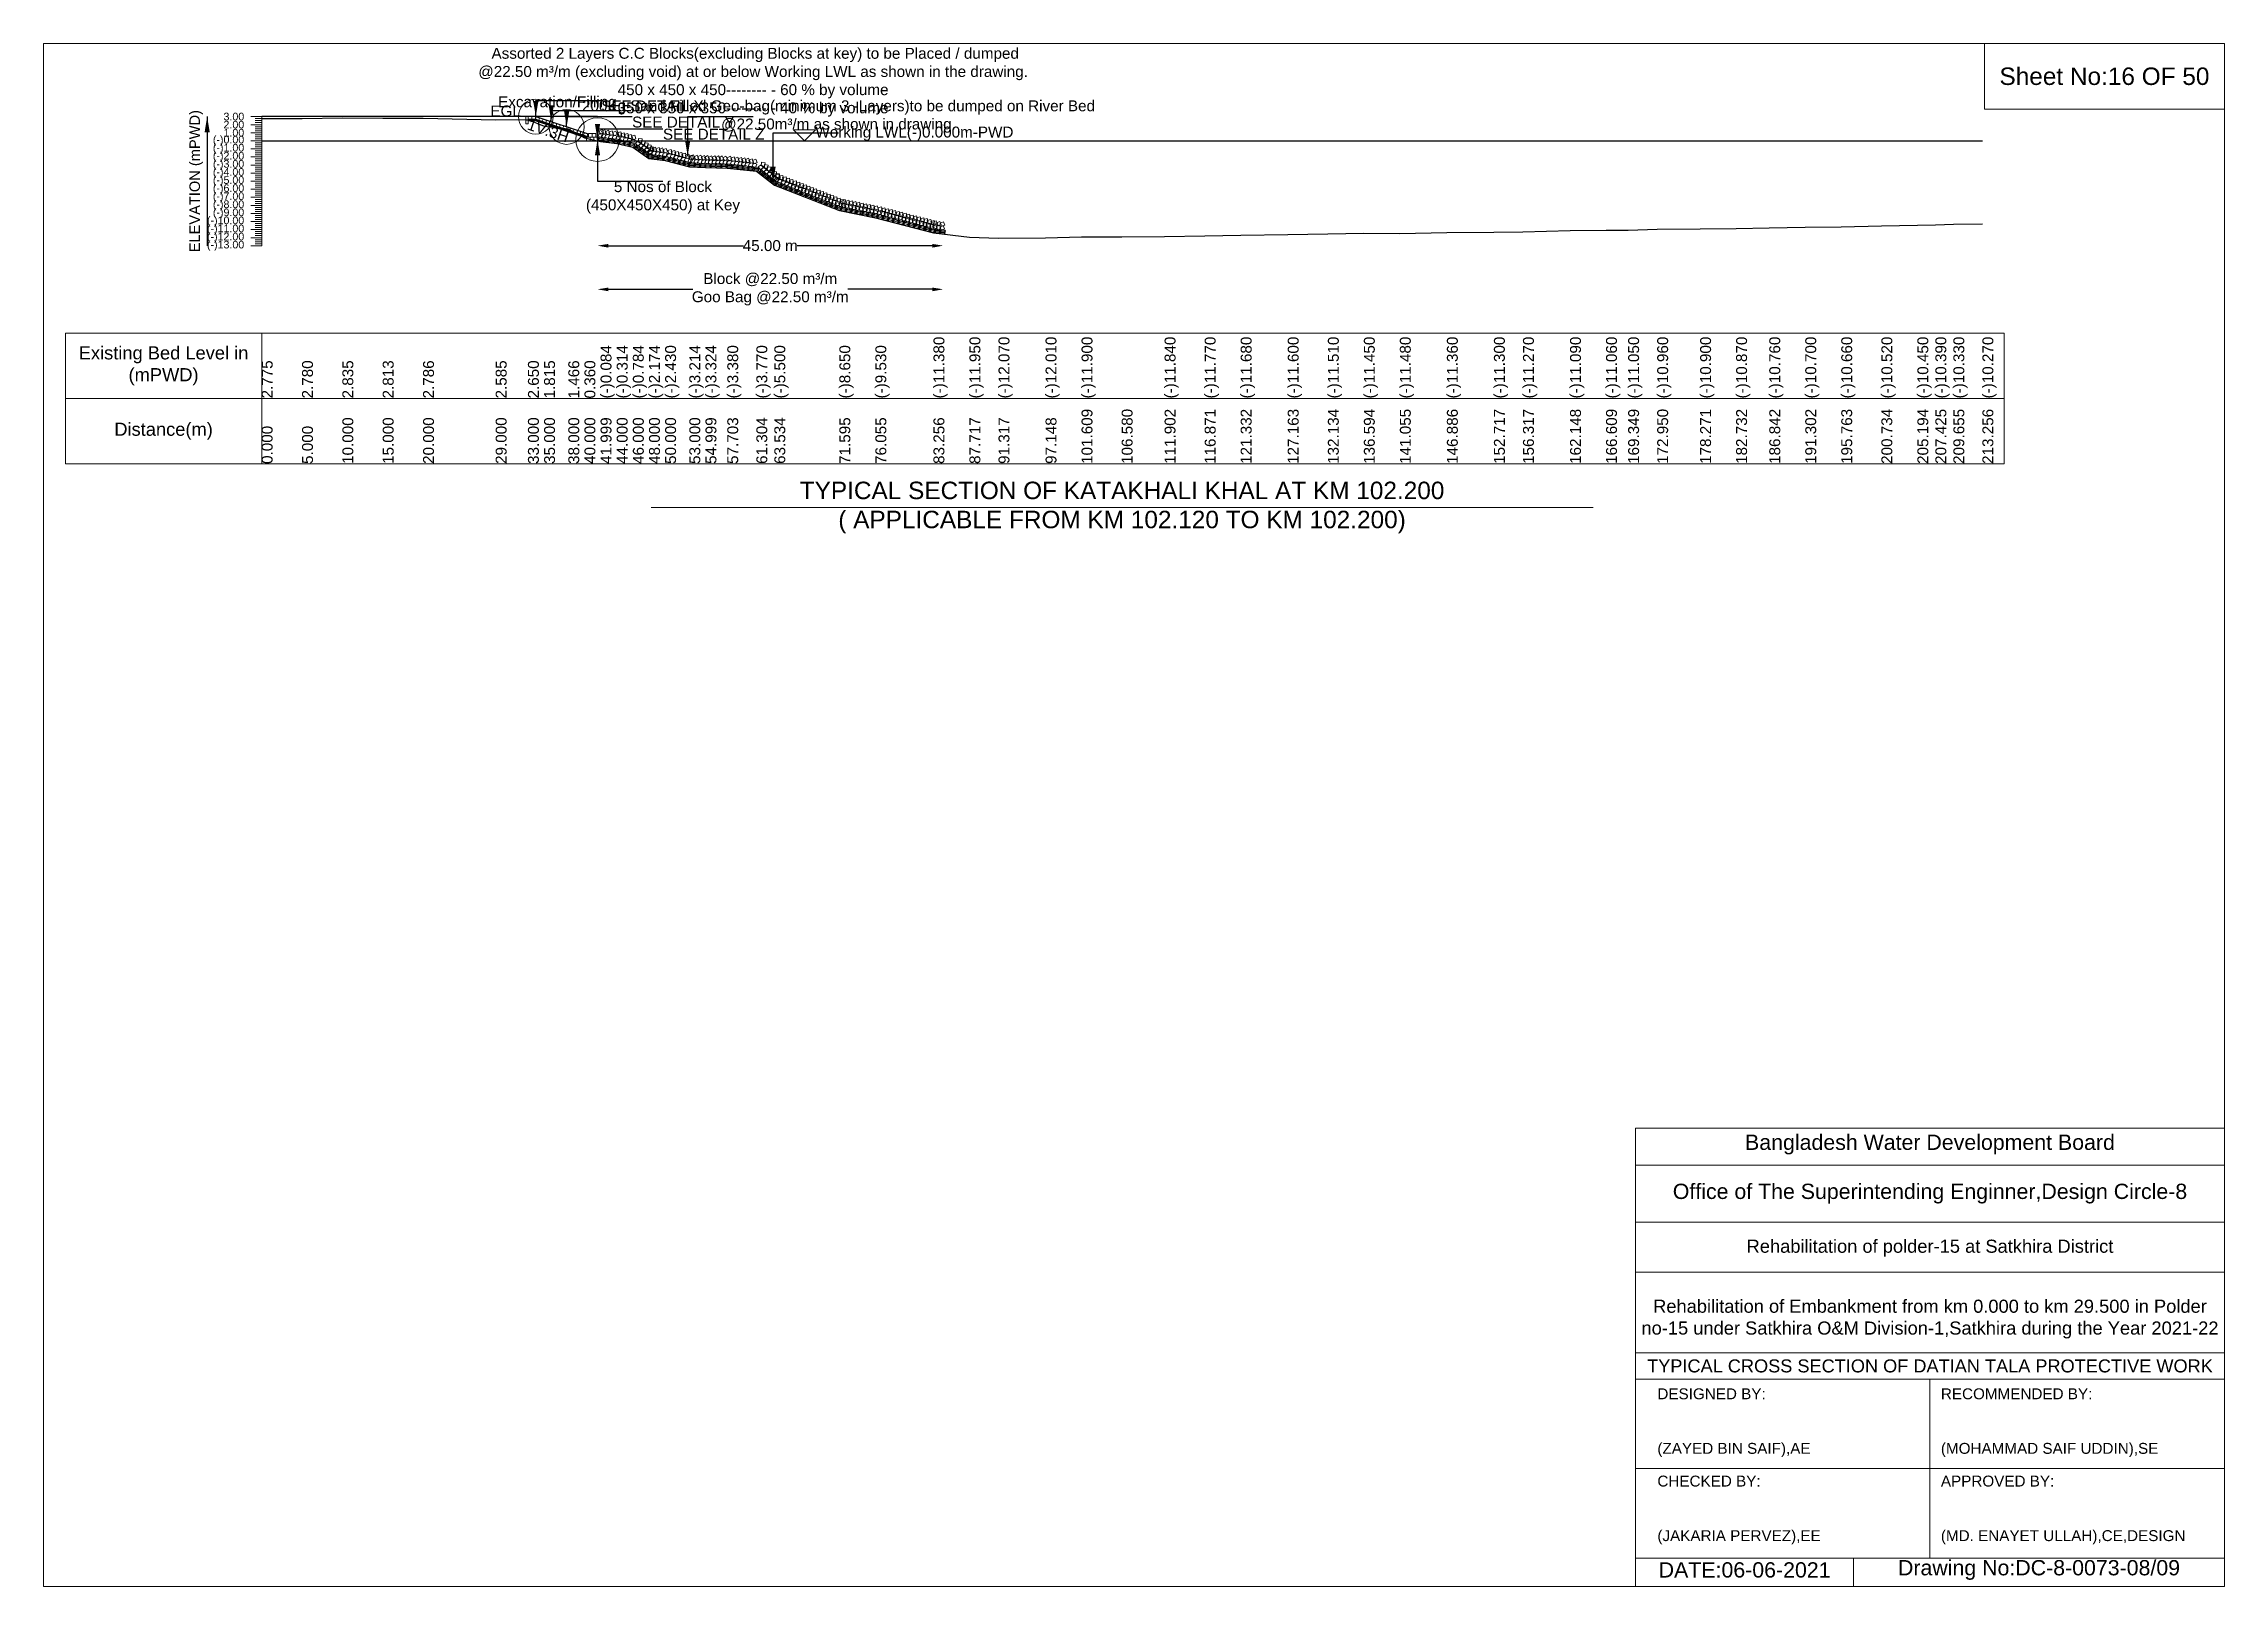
# Model space of a CAD drawing. Header units: inches. Extents: x 89000 to 845000, y -7071 to 31.
# Drawn here: x 325000 to 335000, y -7071 to 0 of the extents above; entities that cross this region are included whole.
import ezdxf

# ---------------------------------------------------------------- set-up
doc = ezdxf.new("R2010")
doc.units = ezdxf.units.IN
doc.header["$LTSCALE"] = 7
doc.header["$MEASUREMENT"] = 0
for name, color, linetype, lineweight in [('Cross section Data Border', 7, 'Continuous', 9), ('Cross Section Labels', 7, 'Continuous', 9), ('Existing_Bed_Level for Xsection', 7, 'Continuous', 25), ('Long Section Labels', 7, 'Continuous', 9)]:
    doc.layers.add(name, color=color, linetype=linetype, lineweight=lineweight)
doc.styles.get("Standard").update_dxf_attribs({"font": 'arial.ttf'})
doc.dimstyles.new('Appron Lebeling Style', dxfattribs={"dimtxt": 50, "dimasz": 50, "dimexe": 0.18, "dimexo": 0.0625, "dimgap": 0.09, "dimtad": 0, "dimtih": 1, "dimtoh": 1, "dimdec": 4, "dimzin": 0, "dimdsep": 46, "dimtxsty": 'Standard', "dimcen": 0.09, "dimse1": 1, "dimse2": 1, "dimadec": 0, "dimazin": 0, "dimtfac": 1, "dimtdec": 4, "dimtofl": 0, "dimtmove": 0, "dimatfit": 3, "dimfxl": 1, "dimtolj": 1, "dimtzin": 0, "dimarcsym": 0})
doc.dimstyles.get("Standard").update_dxf_attribs({"dimtxt": 0.18, "dimasz": 0.18, "dimexe": 0.18, "dimexo": 0.0625, "dimgap": 0.09, "dimtad": 0, "dimtih": 1, "dimtoh": 1, "dimdec": 4, "dimzin": 0, "dimdsep": 46, "dimtxsty": 'Standard', "dimcen": 0.09, "dimadec": 0, "dimazin": 0, "dimtfac": 1, "dimtdec": 4, "dimtofl": 0, "dimtmove": 0, "dimatfit": 3, "dimfxl": 1, "dimtolj": 1, "dimtzin": 0, "dimarcsym": 0})

msp = doc.modelspace()

# ---------------------------------------------------------------- texts
at = {"layer": 'Cross section Data Border', "char_height": 60, "width": 800, "attachment_point": 5}
for s, insert in [('Existing Bed Level in (mPWD)', (325550, -1476.41)), ('Distance(m)', (325550, -1776.41))]:
    msp.add_mtext(s, dxfattribs=dict(at, insert=insert))
at = {"layer": 'Cross Section Labels'}
for s, insert, char_height, attachment_point in [(' Assorted 2 Layers C.C Blocks(excluding Blocks at key) to be Placed / dumped^J@22.50 m³/m (excluding void) at or below Working LWL as shown in the drawing.^J450 x 450 x 450-------- - 60 % by volume^J350 x 350 x 350-------- - 40 % by volume', (328253.3488, -334.41), 50, 8), ('Sheet No:16 OF 50', (334450, -150), 80, 5), ('EGL', (327188.53051, -334.41), 50, 9), ('Excavation/Filling', (327627.69429, -306.66), 50, 9), ('200Kg Sand Filled Geo-bag(minimum 3 -Layers)to be dumped on River Bed^J@22.50m³/m as shown in drawing.', (328644.97807, -408.41), 50, 8), ('SEE DETAIL X', (327556.93179, -260.41), 50, 1), ('SEE DETAIL Y', (327698.45679, -334.41), 50, 1), ('SEE DETAIL Z', (327839.98179, -389.91), 50, 1), ('Working LWL(-)0.000m-PWD', (328538.98179, -445.41), 50, 7), ('5 Nos of Block ^J(450X450X450) at Key', (327839.98179, -630.41), 50, 2), ('TYPICAL SECTION OF KATAKHALI KHAL AT KM 102.200^J( APPLICABLE FROM KM 102.120 TO KM 102.200)', (329945.22997, -2126.41), 80, 5), ('Bangladesh Water Development Board', (333650, -5046), 70, 5), ('Office of The Superintending Enginner,Design Circle-8', (333650, -5271), 70, 5)]:
    msp.add_mtext(s, dxfattribs=dict(at, insert=insert, char_height=char_height, attachment_point=attachment_point))
at = {"layer": 'Cross Section Labels', "insert": (327321.84408, -375.54814), "char_height": 50, "attachment_point": 2, "rotation": 341.565051177}
msp.add_mtext('1V:3H', dxfattribs=at)
at = {"layer": 'Cross Section Labels'}
for s, insert, char_height, width, attachment_point in [('Rehabilitation of polder-15 at Satkhira District', (333650, -5521), 60, 2800, 5), ('Rehabilitation of Embankment from km 0.000 to km 29.500 in Polder no-15 under Satkhira O&M Division-1,Satkhira during the Year 2021-22', (333650, -5846), 60, 2700, 5), ('TYPICAL CROSS SECTION OF DATIAN TALA PROTECTIVE WORK', (333650, -6061), 59.5765532, 2800, 5), ('DESIGNED BY:^J^J^J(ZAYED BIN SAIF),AE', (332400, -6321), 50, 1400, 4), ('RECOMMENDED BY:^J^J^J(MOHAMMAD SAIF UDDIN),SE', (333700, -6321), 50, 1400, 4), ('CHECKED BY:^J^J^J(JAKARIA PERVEZ),EE', (332400, -6721), 50, 1400, 4), ('APPROVED BY:^J^J^J(MD. ENAYET ULLAH),CE,DESIGN', (333700, -6721), 50, 1400, 4), ('DATE:06-06-2021', (332800, -6996), 70, 1400, 5), ('Drawing No:DC-8-0073-08/09', (334150, -6996), 70, 2200, 5)]:
    msp.add_mtext(s, dxfattribs=dict(at, insert=insert, char_height=char_height, width=width, attachment_point=attachment_point))
at = {"layer": 'Long Section Labels', "rotation": 90}
for s, insert, char_height, attachment_point in [('ELEVATION (mPWD)', (325700, -630.41), 48, 5), ('(-)0.084', (327553.98094, -1626.41), 50, 1), ('(-)0.314', (327627.99529, -1626.41), 50, 1), ('(-)0.784', (327701.99079, -1626.41), 50, 1), ('(-)2.174', (327775.9863, -1626.41), 50, 1), ('(-)2.430', (327849.9818, -1626.41), 50, 1), ('(-)3.214', (327960.98447, -1626.41), 50, 1), ('(-)3.324', (328034.97998, -1626.41), 50, 1), ('(-)3.380', (328135.003, -1626.41), 50, 1), ('(-)3.770', (328268.26045, -1626.41), 50, 1), ('(-)5.500', (328350.74813, -1626.41), 50, 1), ('(-)8.650', (328648.99661, -1626.41), 50, 1), ('(-)9.530', (328814.04401, -1626.41), 50, 1), ('(-)11.380', (329080.48518, -1626.41), 50, 1), ('(-)11.950', (329245.52393, -1626.41), 50, 1), ('(-)12.070', (329378.74196, -1626.41), 50, 1), ('(-)12.010', (329594.48525, -1626.41), 50, 1), ('(-)11.900', (329759.53679, -1626.41), 50, 1), ('(-)11.900', (329759.53679, -1626.41), 50, 1), ('(-)11.840', (330140.35801, -1626.41), 50, 1), ('(-)11.770', (330324.23293, -1626.41), 50, 1), ('(-)11.680', (330489.29026, -1626.41), 50, 1), ('(-)11.600', (330705.02965, -1626.41), 50, 1), ('(-)11.510', (330888.94855, -1626.41), 50, 1), ('(-)11.450', (331053.98245, -1626.41), 50, 1), ('(-)11.480', (331219.0439, -1626.41), 50, 1), ('(-)11.360', (331434.78299, -1626.41), 50, 1), ('(-)11.300', (331650.52255, -1626.41), 50, 1), ('(-)11.270', (331783.73312, -1626.41), 50, 1), ('(-)11.090', (331999.47479, -1626.41), 50, 1), ('(-)11.060', (332164.53651, -1626.41), 50, 1), ('(-)11.050', (332265.92395, -1626.41), 50, 1), ('(-)10.960', (332399.15984, -1626.41), 50, 1), ('(-)10.900', (332596.01548, -1626.41), 50, 1), ('(-)10.870', (332761.09229, -1626.41), 50, 1), ('(-)10.760', (332913.15629, -1626.41), 50, 1), ('(-)10.700', (333078.18638, -1626.41), 50, 1), ('(-)10.660', (333243.23651, -1626.41), 50, 1), ('(-)10.520', (333427.15606, -1626.41), 50, 1), ('(-)10.450', (333592.19308, -1626.41), 50, 1), ('(-)10.390', (333674.71856, -1626.41), 50, 1), ('(-)10.330', (333757.2485, -1626.41), 50, 1), ('(-)10.270', (333890.45994, -1626.41), 50, 1), ('2.775', (326000, -1626.41), 50, 1), ('2.780', (326184.99818, -1626.41), 50, 1), ('2.835', (326369.99636, -1626.41), 50, 1), ('2.813', (326554.99454, -1626.41), 50, 1), ('2.786', (326739.99272, -1626.41), 50, 1), ('2.585', (327073.00076, -1626.41), 50, 1), ('2.650', (327220.99176, -1626.41), 50, 1), ('1.815', (327294.98726, -1626.41), 50, 1), ('1.466', (327405.98994, -1626.41), 50, 1), ('0.360', (327479.98544, -1626.41), 50, 1), ('101.609', (329759.53679, -1926.41), 50, 1), ('106.580', (329943.46355, -1926.41), 50, 1), ('111.902', (330140.35801, -1926.41), 50, 1), ('116.871', (330324.23293, -1926.41), 50, 1), ('121.332', (330489.29026, -1926.41), 50, 1), ('127.163', (330705.02965, -1926.41), 50, 1), ('132.134', (330888.94855, -1926.41), 50, 1), ('136.594', (331053.98245, -1926.41), 50, 1), ('141.055', (331219.0439, -1926.41), 50, 1), ('146.886', (331434.78299, -1926.41), 50, 1), ('152.717', (331650.52255, -1926.41), 50, 1), ('156.317', (331783.73312, -1926.41), 50, 1), ('162.148', (331999.47479, -1926.41), 50, 1), ('166.609', (332164.53651, -1926.41), 50, 1), ('169.349', (332265.92395, -1926.41), 50, 1), ('172.950', (332399.15984, -1926.41), 50, 1), ('178.271', (332596.01548, -1926.41), 50, 1), ('182.732', (332761.09229, -1926.41), 50, 1), ('186.842', (332913.15629, -1926.41), 50, 1), ('191.302', (333078.18638, -1926.41), 50, 1), ('195.763', (333243.23651, -1926.41), 50, 1), ('200.734', (333427.15606, -1926.41), 50, 1), ('205.194', (333592.19308, -1926.41), 50, 1), ('207.425', (333674.71856, -1926.41), 50, 1), ('209.655', (333757.2485, -1926.41), 50, 1), ('213.256', (333890.45994, -1926.41), 50, 1), ('0.000', (326000, -1926.41), 50, 1), ('5.000', (326184.99818, -1926.41), 50, 1), ('10.000', (326369.99636, -1926.41), 50, 1), ('15.000', (326554.99454, -1926.41), 50, 1), ('20.000', (326739.99272, -1926.41), 50, 1), ('29.000', (327073.00076, -1926.41), 50, 1), ('33.000', (327220.99176, -1926.41), 50, 1), ('35.000', (327294.98726, -1926.41), 50, 1), ('38.000', (327405.98994, -1926.41), 50, 1), ('40.000', (327479.98544, -1926.41), 50, 1), ('41.999', (327553.98094, -1926.41), 50, 1), ('44.000', (327627.99529, -1926.41), 50, 1), ('46.000', (327701.99079, -1926.41), 50, 1), ('48.000', (327775.9863, -1926.41), 50, 1), ('50.000', (327849.9818, -1926.41), 50, 1), ('53.000', (327960.98447, -1926.41), 50, 1), ('54.999', (328034.97998, -1926.41), 50, 1), ('57.703', (328135.003, -1926.41), 50, 1), ('61.304', (328268.26045, -1926.41), 50, 1), ('63.534', (328350.74813, -1926.41), 50, 1), ('71.595', (328648.99661, -1926.41), 50, 1), ('76.055', (328814.04401, -1926.41), 50, 1), ('83.256', (329080.48518, -1926.41), 50, 1), ('87.717', (329245.52393, -1926.41), 50, 1), ('91.317', (329378.74196, -1926.41), 50, 1), ('97.148', (329594.48525, -1926.41), 50, 1)]:
    msp.add_mtext(s, dxfattribs=dict(at, insert=insert, char_height=char_height, attachment_point=attachment_point))
at = {"layer": 'Long Section Labels', "char_height": 35, "attachment_point": 6}
for s, insert in [('3.00', (325920, -334.41)), ('2.00', (325920, -371.41)), ('1.00', (325920, -408.41)), ('(-)0.00', (325920, -445.41)), ('(-)1.00', (325920, -482.41)), ('(-)2.00', (325920, -519.41)), ('(-)3.00', (325920, -556.41)), ('(-)4.00', (325920, -593.41)), ('(-)5.00', (325920, -630.41)), ('(-)6.00', (325920, -667.41)), ('(-)7.00', (325920, -704.41)), ('(-)10.00', (325920, -815.41)), ('(-)8.00', (325920, -741.41)), ('(-)9.00', (325920, -778.41)), ('(-)11.00', (325920, -852.41)), ('(-)12.00', (325920, -889.41)), ('(-)13.00', (325920, -926.41))]:
    msp.add_mtext(s, dxfattribs=dict(at, insert=insert))

# ---------------------------------------------------------------- blocks, each defined once
blk = doc.blocks.new('*D293')
at = {"layer": 'Cross Section Labels', "color": 0, "lineweight": -2, "transparency": 16777216}
for p, q in [((327590, -926), (328209, -926)), ((329075, -926), (328456, -926))]:
    blk.add_line(p, q, dxfattribs=at)
at = {"layer": 'Cross Section Labels', "color": 0, "transparency": 16777216}
for points in [[(327590, -918), (327590, -935), (327540, -926)], [(329075, -918), (329075, -935), (329125, -926)]]:
    blk.add_solid(points, dxfattribs=at)
at = {"layer": 'Defpoints', "color": 0, "transparency": 16777216}
for p in [(327540, -445), (329125, -872), (329125, -926)]:
    blk.add_point(p, dxfattribs=at)
at = {"layer": 'Cross Section Labels', "color": 0, "transparency": 16777216, "insert": (328332, -926), "char_height": 50, "attachment_point": 5}
blk.add_mtext('\\A1;45.00 m', dxfattribs=at)
blk = doc.blocks.new('*D294')
at = {"layer": 'Cross Section Labels', "color": 0, "lineweight": -2, "transparency": 16777216}
for p, q in [((327590, -1126), (327977, -1126)), ((329075, -1126), (328688, -1126))]:
    blk.add_line(p, q, dxfattribs=at)
at = {"layer": 'Cross Section Labels', "color": 0, "transparency": 16777216}
for points in [[(327590, -1118), (327590, -1135), (327540, -1126)], [(329075, -1118), (329075, -1135), (329125, -1126)]]:
    blk.add_solid(points, dxfattribs=at)
at = {"layer": 'Defpoints', "color": 0, "transparency": 16777216}
for p in [(327540, -445), (329125, -872), (329125, -1126)]:
    blk.add_point(p, dxfattribs=at)
at = {"layer": 'Cross Section Labels', "color": 0, "transparency": 16777216, "insert": (328332, -1126), "char_height": 50, "attachment_point": 5}
blk.add_mtext('\\A1;Block @22.50 m³/m ^JGoo Bag @22.50 m³/m ', dxfattribs=at)

# ---------------------------------------------------------------- dimensions: what is measured, and where the dimension line sits
at = {"layer": 'Cross Section Labels'}
for base, text, picture, middle in [((329124.69667, -926.41), '45.00 m', '*D293', (328332.33923, -926.41)), ((329124.69667, -1126.41), 'Block @22.50 m³/m ^JGoo Bag @22.50 m³/m ', '*D294', (328332.33923, -1126.41))]:
    dim = msp.add_linear_dim(base=base, p1=(327539.98179, -445.41), p2=(329124.69667, -872.1197), text=text, dimstyle='Appron Lebeling Style', dxfattribs=at)
    dim.commit()
    dim.dimension.update_dxf_attribs({"geometry": picture, "text_midpoint": middle})

# ---------------------------------------------------------------- linework, layer by layer
at = {"layer": 'Cross section Data Border'}
msp.add_lwpolyline([(325100, -1326.41), (333990.45994, -1326.41), (333990.45994, -1926.41), (325100, -1926.41)], close=True, dxfattribs=at)
for points in [[(326000, -1326.41), (326000, -1926.41)], [(325100, -1626.41), (333990.45994, -1626.41)]]:
    msp.add_lwpolyline(points, dxfattribs=at)
at = {"layer": 'Cross Section Labels'}
for points in [[(325000, 0), (335000, 0), (335000, -7071), (325000, -7071)], [(333900, 0), (335000, 0), (335000, -300), (333900, -300)], [(328488.98179, -445.41), (328538.98179, -395.41), (328438.98179, -395.41)]]:
    msp.add_lwpolyline(points, close=True, dxfattribs=at)
for points in [[(327785.22997, -2126.41), (329945.22997, -2126.41), (332105.22997, -2126.41)], [(332300, -7071), (332300, -4971), (335000, -4971)], [(332300, -5141), (335000, -5141)], [(332300, -5401), (335000, -5401)], [(332300, -5631), (335000, -5631)], [(332300, -6001), (335000, -6001)], [(332300, -6121), (335000, -6121)], [(333650, -6121), (333650, -6941)], [(332300, -6531), (335000, -6531)], [(332300, -6941), (335000, -6941)], [(333300, -6941), (333300, -7071)]]:
    msp.add_lwpolyline(points, dxfattribs=at)
for centre, radius in [((327256.93179, -334.41), 80), ((327398.45679, -381.585), 80), ((327539.98179, -439.86), 100)]:
    msp.add_circle(centre, radius, dxfattribs=at)
at = {"layer": 'Existing_Bed_Level for Xsection'}
for points in [[(327539.98179, -334.41), (326000, -334.41)], [(326000, -342.735), (326184.99818, -342.55), (326369.99636, -340.515), (326554.99454, -341.329), (326739.99272, -342.328), (327073.00076, -349.765), (327220.99176, -347.36), (327294.98726, -378.255), (327405.98994, -391.168), (327479.98544, -432.09), (327553.98094, -448.518), (327627.99529, -457.028), (327701.99079, -474.418), (327775.9863, -525.848), (327849.9818, -535.32), (327960.98447, -564.328), (328034.97998, -568.398), (328135.003, -570.47), (328268.26045, -584.9), (328350.74813, -648.91), (328648.99661, -765.46), (328814.04401, -798.02), (329080.48518, -866.47), (329245.52393, -887.56), (329378.74196, -892), (329594.48525, -889.78), (329759.53679, -885.71), (329943.46355, -885.71), (330140.35801, -883.49), (330324.23293, -880.9), (330489.29026, -877.57), (330705.02965, -874.61), (330888.94855, -871.28), (331053.98245, -869.06), (331219.0439, -870.17), (331434.78299, -865.73), (331650.52255, -863.51), (331783.73312, -862.4), (331999.47479, -855.74), (332164.53651, -854.63), (332265.92395, -854.26), (332399.15984, -850.93), (332596.01548, -848.71), (332761.09229, -847.6), (332913.15629, -843.53), (333078.18638, -841.31), (333243.23651, -839.83), (333427.15606, -834.65), (333592.19308, -832.06), (333674.71856, -829.84), (333757.2485, -827.62), (333890.45994, -825.4)], [(327498.35679, -414.885), (327258.64063, -334.97962), (327256.93179, -334.41), (327255.13051, -334.41), (327221.83051, -334.41)], [(327221.83051, -345.51), (327255.13051, -345.51), (327498.35679, -426.58543)], [(327221.83051, -349.21), (327254.53008, -349.21), (327493.18008, -428.76)], [(327221.83051, -352.91), (327253.92965, -352.91), (327490.03179, -431.61071)], [(326000, -445.41), (333890.45994, -445.41)]]:
    msp.add_lwpolyline(points, dxfattribs=at)
at = {"layer": 'Long Section Labels'}
for points in [[(326000, -334.41), (325950, -334.41)], [(326000, -371.41), (325950, -371.41)], [(326000, -343.66), (325970, -343.66)], [(326000, -352.91), (325970, -352.91)], [(326000, -362.16), (325970, -362.16)], [(326000, -380.66), (325970, -380.66)], [(326000, -389.91), (325970, -389.91)], [(326000, -399.16), (325970, -399.16)], [(326000, -926.41), (326000, -889.41), (326000, -852.41), (326000, -815.41), (326000, -778.41), (326000, -741.41), (326000, -704.41), (326000, -667.41), (326000, -630.41), (326000, -593.41), (326000, -556.41), (326000, -519.41), (326000, -482.41), (326000, -445.41), (326000, -408.41), (326000, -371.41), (326000, -334.41)], [(326000, -408.41), (325950, -408.41)], [(326000, -445.41), (325950, -445.41)], [(326000, -482.41), (325950, -482.41)], [(326000, -417.66), (325970, -417.66)], [(326000, -426.91), (325970, -426.91)], [(326000, -436.16), (325970, -436.16)], [(326000, -454.66), (325970, -454.66)], [(326000, -463.91), (325970, -463.91)], [(326000, -473.16), (325970, -473.16)], [(326000, -491.66), (325970, -491.66)], [(326000, -519.41), (325950, -519.41)], [(326000, -556.41), (325950, -556.41)], [(326000, -593.41), (325950, -593.41)], [(326000, -500.91), (325970, -500.91)], [(326000, -510.16), (325970, -510.16)], [(326000, -528.66), (325970, -528.66)], [(326000, -537.91), (325970, -537.91)], [(326000, -547.16), (325970, -547.16)], [(326000, -565.66), (325970, -565.66)], [(326000, -574.91), (325970, -574.91)], [(326000, -584.16), (325970, -584.16)], [(326000, -630.41), (325950, -630.41)], [(326000, -667.41), (325950, -667.41)], [(326000, -602.66), (325970, -602.66)], [(326000, -611.91), (325970, -611.91)], [(326000, -621.16), (325970, -621.16)], [(326000, -639.66), (325970, -639.66)], [(326000, -648.91), (325970, -648.91)], [(326000, -658.16), (325970, -658.16)], [(326000, -676.66), (325970, -676.66)], [(326000, -685.91), (325970, -685.91)], [(326000, -695.16), (325970, -695.16)], [(326000, -704.41), (325950, -704.41)], [(326000, -741.41), (325950, -741.41)], [(326000, -778.41), (325950, -778.41)], [(326000, -713.66), (325970, -713.66)], [(326000, -722.91), (325970, -722.91)], [(326000, -732.16), (325970, -732.16)], [(326000, -750.66), (325970, -750.66)], [(326000, -759.91), (325970, -759.91)], [(326000, -769.16), (325970, -769.16)], [(326000, -787.66), (325970, -787.66)], [(326000, -796.91), (325970, -796.91)], [(326000, -815.41), (325950, -815.41)], [(326000, -852.41), (325950, -852.41)], [(326000, -889.41), (325950, -889.41)], [(326000, -806.16), (325970, -806.16)], [(326000, -824.66), (325970, -824.66)], [(326000, -833.91), (325970, -833.91)], [(326000, -843.16), (325970, -843.16)], [(326000, -861.66), (325970, -861.66)], [(326000, -870.91), (325970, -870.91)], [(326000, -880.16), (325970, -880.16)], [(326000, -898.66), (325970, -898.66)], [(326000, -926.41), (325950, -926.41)], [(326000, -907.91), (325970, -907.91)], [(326000, -917.16), (325970, -917.16)]]:
    msp.add_lwpolyline(points, dxfattribs=at)
for points in [[(327221.83051, -334.41), (327210.73051, -334.41), (327210.73051, -351.06), (327221.83051, -351.06)], [(327221.83051, -351.06), (327210.73051, -351.06), (327210.73051, -367.71), (327221.83051, -367.71)], [(327238.48051, -334.41), (327221.83051, -334.41), (327221.83051, -345.51), (327238.48051, -345.51)], [(327255.13051, -334.41), (327238.48051, -334.41), (327238.48051, -345.51), (327255.13051, -345.51)], [(327274.43621, -340.24481), (327258.64063, -334.97962), (327255.13051, -345.51), (327270.92608, -350.77519)], [(327290.23179, -345.51), (327274.43621, -340.24481), (327270.92608, -350.77519), (327286.72166, -356.04038)], [(327306.02737, -350.77519), (327290.23179, -345.51), (327286.72166, -356.04038), (327302.51724, -361.30558)], [(327321.82294, -356.04038), (327306.02737, -350.77519), (327302.51724, -361.30558), (327318.31281, -366.57077)], [(327337.61852, -361.30558), (327321.82294, -356.04038), (327318.31281, -366.57077), (327334.10839, -371.83596)], [(327353.4141, -366.57077), (327337.61852, -361.30558), (327334.10839, -371.83596), (327349.90397, -377.10115)], [(327369.20967, -371.83596), (327353.4141, -366.57077), (327349.90397, -377.10115), (327365.69955, -382.36635)], [(327385.00525, -377.10115), (327369.20967, -371.83596), (327365.69955, -382.36635), (327381.49512, -387.63154)], [(327400.80083, -382.36635), (327385.00525, -377.10115), (327381.49512, -387.63154), (327397.2907, -392.89673)], [(327416.5964, -387.63154), (327400.80083, -382.36635), (327397.2907, -392.89673), (327413.08628, -398.16192)], [(327432.39198, -392.89673), (327416.5964, -387.63154), (327413.08628, -398.16192), (327428.88185, -403.42712)], [(327448.18756, -398.16192), (327432.39198, -392.89673), (327428.88185, -403.42712), (327444.67743, -408.69231)], [(327463.98313, -403.42712), (327448.18756, -398.16192), (327444.67743, -408.69231), (327460.47301, -413.9575)], [(327563.05745, -393.97336), (327547.17355, -398.96577), (327552.16597, -414.84967), (327568.04987, -409.85726)], [(327573.88728, -395.22768), (327558.60745, -401.84199), (327565.22176, -417.12183), (327580.5016, -410.50751)], [(327590.42831, -397.12953), (327575.14847, -403.74384), (327581.76279, -419.02368), (327597.04262, -412.40936)], [(327606.96933, -399.03138), (327591.6895, -405.64569), (327598.30381, -420.92553), (327613.58365, -414.31121)], [(327479.77871, -408.69231), (327463.98313, -403.42712), (327460.47301, -413.9575), (327476.26858, -419.22269)], [(327495.57429, -413.9575), (327479.77871, -408.69231), (327476.26858, -419.22269), (327492.06416, -424.48788)], [(327506.68179, -428.76), (327490.03179, -428.76), (327490.03179, -445.41), (327506.68179, -445.41)], [(327515.00679, -412.11), (327498.35679, -412.11), (327498.35679, -428.76), (327515.00679, -428.76)], [(327523.33179, -428.76), (327506.68179, -428.76), (327506.68179, -445.41), (327523.33179, -445.41)], [(327531.65679, -412.11), (327515.00679, -412.11), (327515.00679, -428.76), (327531.65679, -428.76)], [(327539.98179, -428.76), (327523.33179, -428.76), (327523.33179, -445.41), (327539.98179, -445.41)], [(327565.23326, -417.13111), (327550.46841, -409.43554), (327542.77284, -424.20039), (327557.53769, -431.89596)], [(327578.45529, -418.03445), (327562.97135, -411.91317), (327556.85006, -427.39711), (327572.334, -433.51839)], [(327594.99631, -419.9363), (327579.51237, -413.81502), (327573.39109, -429.29895), (327588.87503, -435.42024)], [(327611.53733, -421.83815), (327596.05339, -415.71686), (327589.93211, -431.2008), (327605.41605, -437.32209)], [(327628.07836, -423.74), (327612.59442, -417.61871), (327606.47314, -433.10265), (327621.95708, -439.22394)], [(327623.51036, -400.93323), (327608.23052, -407.54754), (327614.84484, -422.82737), (327630.12467, -416.21306)], [(327648.15055, -427.78391), (327633.4819, -419.90651), (327625.6045, -434.57515), (327640.27315, -442.45255)], [(327646.26102, -404.60105), (327630.31665, -409.39683), (327635.11244, -425.3412), (327651.05681, -420.54542)], [(327664.35895, -431.59312), (327649.69031, -423.71572), (327641.81291, -438.38436), (327656.48155, -446.26176)], [(327662.46943, -408.41025), (327646.52506, -413.20604), (327651.32085, -429.15041), (327667.26522, -424.35462)], [(327680.56736, -435.40232), (327665.89872, -427.52492), (327658.02132, -442.19357), (327672.68996, -450.07097)], [(327678.67784, -412.21946), (327662.73347, -417.01525), (327667.52925, -432.95962), (327683.47362, -428.16383)], [(327696.77577, -439.21153), (327682.10712, -431.33413), (327674.22972, -446.00277), (327688.89837, -453.88017)], [(327694.88624, -416.02867), (327678.94187, -420.82445), (327683.73766, -436.76882), (327699.68203, -431.97304)], [(327712.98417, -443.02074), (327698.31553, -435.14334), (327690.43813, -449.81198), (327705.10677, -457.68938)], [(327711.09465, -419.83787), (327695.15028, -424.63366), (327699.94607, -440.57803), (327715.89044, -435.78224)], [(327737.43155, -458.76583), (327726.68744, -446.04629), (327713.96791, -456.79041), (327724.71202, -469.50994)], [(327744.19943, -436.51249), (327727.60868, -435.10904), (327726.20524, -451.69979), (327742.79599, -453.10323)], [(327751.10353, -468.26843), (327740.35942, -455.5489), (327727.63989, -466.29301), (327738.384, -479.01254)], [(327757.87141, -446.01509), (327741.28066, -444.61165), (327739.87722, -461.20239), (327756.46797, -462.60583)], [(327764.77551, -477.77104), (327754.0314, -465.0515), (327741.31187, -475.79561), (327752.05598, -488.51515)], [(327771.54339, -455.51769), (327754.95264, -454.11425), (327753.5492, -470.705), (327770.13995, -472.10844)], [(327778.44749, -487.27364), (327767.70338, -474.55411), (327754.98385, -485.29822), (327765.72796, -498.01775)], [(327785.21537, -465.0203), (327768.62462, -463.61686), (327767.22118, -480.2076), (327783.81193, -481.61104)], [(327792.11947, -496.77624), (327781.37536, -484.05671), (327768.65583, -494.80082), (327779.39994, -507.52036)], [(327793.38434, -494.72555), (327777.98028, -488.40595), (327771.66068, -503.81002), (327787.06475, -510.12961)], [(327789.10955, -471.862), (327773.74605, -478.27958), (327780.16363, -493.64308), (327795.52713, -487.22551)], [(327798.88735, -474.5229), (327782.2966, -473.11946), (327780.89316, -489.7102), (327797.4839, -491.11365)], [(327809.89958, -496.83963), (327794.49552, -490.52003), (327788.17592, -505.9241), (327803.57999, -512.24369)], [(327805.6248, -473.97608), (327790.26129, -480.39366), (327796.67887, -495.75716), (327812.04237, -489.33959)], [(327826.41482, -498.95371), (327811.01076, -492.63411), (327804.69116, -508.03818), (327820.09523, -514.35777)], [(327822.14004, -476.09016), (327806.77653, -482.50774), (327813.19411, -497.87124), (327828.55761, -491.45367)], [(327842.93006, -501.06778), (327827.526, -494.74819), (327821.2064, -510.15226), (327836.61047, -516.47185)], [(327838.65528, -478.20424), (327823.29177, -484.62182), (327829.70935, -499.98532), (327845.07285, -493.56774)], [(327859.4453, -503.18186), (327844.04124, -496.86227), (327837.72164, -512.26634), (327853.12571, -518.58593)], [(327855.17052, -480.31832), (327839.80701, -486.7359), (327846.22459, -502.0994), (327861.58809, -495.68182)], [(327878.27401, -485.64394), (327862.21569, -490.04311), (327866.61486, -506.10144), (327882.67318, -501.70227)], [(327894.38304, -489.85367), (327878.32471, -494.25284), (327882.72388, -510.31116), (327898.78221, -505.91199)], [(327910.49206, -494.06339), (327894.43374, -498.46256), (327898.83291, -514.52089), (327914.89124, -510.12172)], [(327926.60109, -498.27311), (327910.54277, -502.67229), (327914.94194, -518.73061), (327931.00026, -514.33144)], [(327879.58842, -508.86651), (327865.11951, -500.62801), (327856.881, -515.09692), (327871.34992, -523.33543)], [(327895.69745, -513.07624), (327881.22853, -504.83773), (327872.99003, -519.30664), (327887.45894, -527.54515)], [(327911.80647, -517.28596), (327897.33756, -509.04745), (327889.09905, -523.51637), (327903.56797, -531.75488)], [(327927.9155, -521.49568), (327913.44659, -513.25718), (327905.20808, -527.72609), (327919.67699, -535.9646)], [(327944.02453, -525.70541), (327929.55561, -517.4669), (327921.3171, -531.93582), (327935.78602, -540.17432)], [(327942.71012, -502.48284), (327926.65179, -506.88201), (327931.05096, -522.94033), (327947.10929, -518.54116)], [(327960.13355, -529.91513), (327945.66464, -521.67663), (327937.42613, -536.14554), (327951.89505, -544.38405)], [(327958.81914, -506.69256), (327942.76082, -511.09173), (327947.15999, -527.15006), (327963.21831, -522.75089)], [(327976.24258, -534.12486), (327961.77366, -525.88635), (327953.53516, -540.35526), (327968.00407, -548.59377)], [(327974.92817, -510.90229), (327958.86984, -515.30146), (327963.26901, -531.35978), (327979.32734, -526.96061)], [(327986.54124, -532.60409), (327970.72056, -527.41482), (327965.53128, -543.2355), (327981.35197, -548.42477)], [(327980.62451, -510.10947), (327965.76524, -517.6211), (327973.27686, -532.48037), (327988.13613, -524.96875)], [(328003.16611, -533.51851), (327987.34543, -528.32924), (327982.15616, -544.14992), (327997.97684, -549.33919)], [(327997.24938, -511.0239), (327982.39011, -518.53552), (327989.90173, -533.39479), (328004.761, -525.88317)], [(328019.79098, -534.43293), (328003.9703, -529.24366), (327998.78103, -545.06434), (328014.60171, -550.25362)], [(328013.87425, -511.93832), (327999.01498, -519.44994), (328006.5266, -534.30922), (328021.38588, -526.79759)], [(328036.41585, -535.34736), (328020.59517, -530.15809), (328015.4059, -545.97877), (328031.22658, -551.16804)], [(328030.49912, -512.85274), (328015.63985, -520.36437), (328023.15147, -535.22364), (328038.01075, -527.71202)], [(328045.24692, -513.3835), (328030.65347, -521.39934), (328038.66931, -535.99279), (328053.26276, -527.97695)], [(328051.93015, -535.66241), (328035.94111, -531.01771), (328031.29641, -547.00674), (328047.28544, -551.65145)], [(328061.89334, -513.72834), (328047.29989, -521.74418), (328055.31574, -536.33763), (328069.90919, -528.32179)], [(328068.57658, -536.00725), (328052.58754, -531.36254), (328047.94284, -547.35158), (328063.93187, -551.99628)], [(328078.53977, -514.07317), (328063.94632, -522.08901), (328071.96217, -536.68246), (328086.55562, -528.66662)], [(328085.223, -536.35208), (328069.23397, -531.70738), (328064.58927, -547.69641), (328080.5783, -552.34111)], [(328095.1862, -514.41801), (328080.59275, -522.43385), (328088.60859, -537.0273), (328103.20204, -529.01145)], [(328101.86943, -536.69692), (328085.8804, -532.05221), (328081.23569, -548.04124), (328097.22473, -552.68595)], [(328111.83263, -514.76284), (328097.23918, -522.77868), (328105.25502, -537.37213), (328119.84847, -529.35629)], [(328118.51586, -537.04175), (328102.52683, -532.39704), (328097.88212, -548.38608), (328113.87116, -553.03078)], [(328128.47906, -515.10767), (328113.88561, -523.12352), (328121.90145, -537.71697), (328136.4949, -529.70112)], [(328135.16229, -537.38658), (328119.17326, -532.74188), (328114.52855, -548.73091), (328130.51759, -553.37562)], [(328154.59462, -539.31851), (328139.07057, -533.29969), (328133.05175, -548.82374), (328148.5758, -554.84257)], [(328149.876, -516.54243), (328134.64021, -523.25758), (328141.35536, -538.49337), (328156.59115, -531.77822)], [(328171.14785, -541.11101), (328155.6238, -535.09218), (328149.60498, -550.61624), (328165.12903, -556.63506)], [(328166.42923, -518.33492), (328151.19344, -525.05007), (328157.90859, -540.28586), (328173.14438, -533.57071)], [(328187.70109, -542.9035), (328172.17703, -536.88468), (328166.15821, -552.40873), (328181.68226, -558.42755)], [(328182.98246, -520.12741), (328167.74667, -526.84256), (328174.46182, -542.07835), (328189.69761, -535.3632)], [(328204.25432, -544.69599), (328188.73026, -538.67717), (328182.71144, -554.20123), (328198.23549, -560.22005)], [(328199.53569, -521.91991), (328184.2999, -528.63506), (328191.01505, -543.87085), (328206.25084, -537.1557)], [(328220.80755, -546.48849), (328205.28349, -540.46966), (328199.26467, -555.99372), (328214.78873, -562.01254)], [(328216.08892, -523.7124), (328200.85313, -530.42755), (328207.56828, -545.66334), (328222.80407, -538.94819)], [(328237.36078, -548.28098), (328221.83672, -542.26216), (328215.8179, -557.78621), (328231.34196, -563.80503)], [(328232.64215, -525.5049), (328217.40637, -532.22004), (328224.12151, -547.45583), (328239.3573, -540.74069)], [(328253.91401, -550.07347), (328238.38996, -544.05465), (328232.37113, -559.57871), (328247.89519, -565.59753)], [(328249.19539, -527.29739), (328233.9596, -534.01254), (328240.67475, -549.24833), (328255.91053, -542.53318)], [(328270.46724, -551.86597), (328254.94319, -545.84715), (328248.92436, -561.3712), (328264.44842, -567.39002)], [(328265.74862, -529.08988), (328250.51283, -535.80503), (328257.22798, -551.04082), (328272.46377, -544.32567)], [(328300.61806, -568.13822), (328290.55676, -554.872), (328277.29054, -564.93331), (328287.35184, -578.19953)], [(328308.54526, -546.27101), (328292.05111, -543.99822), (328289.77832, -560.49237), (328306.27247, -562.76516)], [(328313.77214, -578.34571), (328303.71083, -565.07949), (328290.44461, -575.1408), (328300.50591, -588.40702)], [(328321.69933, -556.4785), (328305.20518, -554.20572), (328302.9324, -570.69986), (328319.42654, -572.97265)], [(328326.92621, -588.5532), (328316.8649, -575.28698), (328303.59868, -585.34829), (328313.65999, -598.61451)], [(328334.8534, -566.68599), (328318.35925, -564.41321), (328316.08647, -580.90735), (328332.58062, -583.18014)], [(328340.08028, -598.76069), (328330.01898, -585.49447), (328316.75276, -595.55578), (328326.81406, -608.822)], [(328348.00748, -576.89348), (328331.51333, -574.6207), (328329.24054, -591.11484), (328345.73469, -593.38763)], [(328353.23436, -608.96819), (328343.17305, -595.70196), (328329.90683, -605.76327), (328339.96813, -619.02949)], [(328361.16155, -587.10097), (328344.6674, -584.82819), (328342.39461, -601.32233), (328358.88876, -603.59512)], [(328374.31562, -597.30846), (328357.82147, -595.03568), (328355.54869, -611.52983), (328372.04284, -613.80261)], [(328374.23013, -598.80475), (328357.76826, -601.30056), (328360.26407, -617.76244), (328376.72595, -615.26663)], [(328366.38843, -619.17568), (328356.32712, -605.90945), (328343.0609, -615.97076), (328353.12221, -629.23698)], [(328372.82648, -622.0221), (328359.41744, -612.15194), (328349.54728, -625.56098), (328362.95632, -635.43114)], [(328388.33443, -628.08231), (328374.92538, -618.21215), (328365.05522, -631.6212), (328378.46427, -641.49136)], [(328389.73808, -604.86497), (328373.2762, -607.36078), (328375.77201, -623.82266), (328392.23389, -621.32685)], [(328403.84237, -634.14253), (328390.43333, -624.27237), (328380.56317, -637.68141), (328393.97221, -647.55157)], [(328405.24602, -610.92519), (328388.78414, -613.421), (328391.27995, -629.88288), (328407.74183, -627.38706)], [(328419.35031, -640.20275), (328405.94127, -630.33259), (328396.07111, -643.74163), (328409.48015, -653.61179)], [(328420.75396, -616.9854), (328404.29208, -619.48122), (328406.78789, -635.94309), (328423.24977, -633.44728)], [(328434.85825, -646.26297), (328421.44921, -636.39281), (328411.57905, -649.80185), (328424.98809, -659.67201)], [(328436.2619, -623.04562), (328419.80002, -625.54143), (328422.29584, -642.00331), (328438.75771, -639.5075)], [(328445.70963, -644.61378), (328429.24775, -647.10959), (328431.74356, -663.57147), (328448.20544, -661.07566)], [(328451.76984, -629.10584), (328435.30797, -631.60165), (328437.80378, -648.06353), (328454.26566, -645.56772)], [(328461.21757, -650.674), (328444.75569, -653.16981), (328447.2515, -669.63169), (328463.71338, -667.13587)], [(328467.27779, -635.16606), (328450.81591, -637.66187), (328453.31172, -654.12375), (328469.7736, -651.62793)], [(328476.72551, -656.73421), (328460.26363, -659.23003), (328462.75944, -675.6919), (328479.22132, -673.19609)], [(328482.78573, -641.22627), (328466.32385, -643.72208), (328468.81966, -660.18396), (328485.28154, -657.68815)], [(328492.23345, -662.79443), (328475.77157, -665.29024), (328478.26739, -681.75212), (328494.72926, -679.25631)], [(328498.29367, -647.28649), (328481.83179, -649.7823), (328484.3276, -666.24418), (328500.78948, -663.74837)], [(328507.74139, -668.85465), (328491.27952, -671.35046), (328493.77533, -687.81234), (328510.23721, -685.31653)], [(328513.80161, -653.34671), (328497.33973, -655.84252), (328499.83555, -672.3044), (328516.29742, -669.80859)], [(328523.24934, -674.91487), (328506.78746, -677.41068), (328509.28327, -693.87256), (328525.74515, -691.37674)], [(328529.30955, -659.40692), (328512.84768, -661.90274), (328515.34349, -678.36461), (328531.80537, -675.8688)], [(328538.75728, -680.97508), (328522.2954, -683.4709), (328524.79121, -699.93277), (328541.25309, -697.43696)], [(328544.8175, -665.46714), (328528.35562, -667.96295), (328530.85143, -684.42483), (328547.31331, -681.92902)], [(328554.26522, -687.0353), (328537.80334, -689.53111), (328540.29915, -705.99299), (328556.76103, -703.49718)], [(328560.32544, -671.52736), (328543.86356, -674.02317), (328546.35937, -690.48505), (328562.82125, -687.98924)], [(328569.77316, -693.09552), (328553.31128, -695.59133), (328555.8071, -712.05321), (328572.26897, -709.5574)], [(328575.83338, -677.58758), (328559.3715, -680.08339), (328561.86731, -696.54527), (328578.32919, -694.04945)], [(328585.2811, -699.15574), (328568.81923, -701.65155), (328571.31504, -718.11343), (328587.77692, -715.61761)], [(328591.34132, -683.64779), (328574.87944, -686.14361), (328577.37526, -702.60548), (328593.83713, -700.10967)], [(328606.84926, -689.70801), (328590.38739, -692.20382), (328592.8832, -708.6657), (328609.34508, -706.16989)], [(328622.35721, -695.76823), (328605.89533, -698.26404), (328608.39114, -714.72592), (328624.85302, -712.23011)], [(328600.78905, -705.21595), (328584.32717, -707.71177), (328586.82298, -724.17364), (328603.28486, -721.67783)], [(328616.29699, -711.27617), (328599.83511, -713.77198), (328602.33092, -730.23386), (328618.7928, -727.73805)], [(328631.80493, -717.33639), (328615.34305, -719.8322), (328617.83886, -736.29408), (328634.30074, -733.79827)], [(328637.86515, -701.82845), (328621.40327, -704.32426), (328623.89908, -720.78614), (328640.36096, -718.29032)], [(328647.31287, -723.39661), (328630.85099, -725.89242), (328633.34681, -742.3543), (328649.80868, -739.85848)], [(328653.37309, -707.88866), (328636.91121, -710.38448), (328639.40702, -726.84635), (328655.8689, -724.35054)], [(328662.82081, -729.45682), (328646.35894, -731.95264), (328648.85475, -748.41451), (328665.31663, -745.9187)], [(328668.88103, -713.94888), (328652.41915, -716.44469), (328654.91497, -732.90657), (328671.37684, -730.41076)], [(328672.57192, -730.80224), (328656.81076, -736.16958), (328662.1781, -751.93074), (328677.93926, -746.5634)], [(328675.79447, -714.46707), (328660.03331, -719.83441), (328665.40065, -735.59557), (328681.16181, -730.22823)], [(328688.90709, -734.02479), (328673.14593, -739.39213), (328678.51327, -755.15329), (328694.27443, -749.78595)], [(328692.12964, -717.68962), (328676.36848, -723.05696), (328681.73581, -738.81812), (328697.49697, -733.45078)], [(328705.24226, -737.24734), (328689.4811, -742.61468), (328694.84843, -758.37584), (328710.60959, -753.0085)], [(328708.4648, -720.91217), (328692.70364, -726.27951), (328698.07098, -742.04067), (328713.83214, -736.67333)], [(328721.57742, -740.46988), (328705.81626, -745.83722), (328711.1836, -761.59838), (328726.94476, -756.23104)], [(328724.79997, -724.13472), (328709.03881, -729.50206), (328714.40615, -745.26322), (328730.16731, -739.89588)], [(328737.91259, -743.69243), (328722.15143, -749.05977), (328727.51877, -764.82093), (328743.27993, -759.45359)], [(328741.13514, -727.35726), (328725.37398, -732.7246), (328730.74132, -748.48576), (328746.50248, -743.11842)], [(328754.24776, -746.91498), (328738.4866, -752.28232), (328743.85394, -768.04348), (328759.6151, -762.67614)], [(328757.4703, -730.57981), (328741.70914, -735.94715), (328747.07648, -751.70831), (328762.83764, -746.34097)], [(328770.58292, -750.13753), (328754.82176, -755.50486), (328760.1891, -771.26602), (328775.95026, -765.89869)], [(328773.80547, -733.80236), (328758.04431, -739.1697), (328763.41165, -754.93086), (328779.17281, -749.56352)], [(328786.91809, -753.36007), (328771.15693, -758.72741), (328776.52427, -774.48857), (328792.28543, -769.12123)], [(328790.14064, -737.02491), (328774.37948, -742.39224), (328779.74682, -758.1534), (328795.50798, -752.78607)], [(328803.25326, -756.58262), (328787.4921, -761.94996), (328792.85944, -777.71112), (328808.6206, -772.34378)], [(328806.47581, -740.24745), (328790.71465, -745.61479), (328796.08199, -761.37595), (328811.84315, -756.00861)], [(328819.58843, -759.80517), (328803.82727, -765.17251), (328809.19461, -780.93367), (328824.95577, -775.56633)], [(328822.81097, -743.47), (328807.04981, -748.83734), (328812.41715, -764.5985), (328828.17831, -759.23116)], [(328837.87113, -764.32364), (328821.83117, -768.78932), (328826.29685, -784.82928), (328842.33681, -780.3636)], [(328842.01406, -748.19731), (328825.9741, -752.66299), (328830.43978, -768.70294), (328846.47974, -764.23726)], [(328853.99746, -768.46657), (328837.95751, -772.93225), (328842.42318, -788.97221), (328858.46314, -784.50653)], [(328858.14039, -752.34024), (328842.10044, -756.80592), (328846.56612, -772.84587), (328862.60607, -768.3802)], [(328870.1238, -772.6095), (328854.08384, -777.07518), (328858.54952, -793.11514), (328874.58947, -788.64946)], [(328874.26673, -756.48317), (328858.22677, -760.94885), (328862.69245, -776.98881), (328878.73241, -772.52313)], [(328886.25013, -776.75244), (328870.21017, -781.21811), (328874.67585, -797.25807), (328890.71581, -792.79239)], [(328890.39306, -760.6261), (328874.3531, -765.09178), (328878.81878, -781.13174), (328894.85874, -776.66606)], [(328902.37646, -780.89537), (328886.3365, -785.36105), (328890.80218, -801.401), (328906.84214, -796.93532)], [(328906.51939, -764.76903), (328890.47944, -769.23471), (328894.94512, -785.27467), (328910.98507, -780.80899)], [(328918.50279, -785.0383), (328902.46284, -789.50398), (328906.92852, -805.54393), (328922.96847, -801.07825)], [(328922.64573, -768.91196), (328906.60577, -773.37764), (328911.07145, -789.4176), (328927.11141, -784.95192)], [(328934.62913, -789.18123), (328918.58917, -793.64691), (328923.05485, -809.68687), (328939.09481, -805.22119)], [(328938.77206, -773.0549), (328922.7321, -777.52058), (328927.19778, -793.56053), (328943.23774, -789.09485)], [(328950.75546, -793.32416), (328934.7155, -797.78984), (328939.18118, -813.8298), (328955.22114, -809.36412)], [(328954.89839, -777.19783), (328938.85844, -781.66351), (328943.32411, -797.70346), (328959.36407, -793.23778)], [(328966.88179, -797.46709), (328950.84184, -801.93277), (328955.30752, -817.97273), (328971.34747, -813.50705)], [(328971.02473, -781.34076), (328954.98477, -785.80644), (328959.45045, -801.84639), (328975.4904, -797.38072)], [(328987.15106, -785.48369), (328971.1111, -789.94937), (328975.57678, -805.98933), (328991.61674, -801.52365)], [(329003.27739, -789.62662), (328987.23743, -794.0923), (328991.70311, -810.13226), (329007.74307, -805.66658)], [(329019.40372, -793.76955), (329003.36377, -798.23523), (329007.82945, -814.27519), (329023.8694, -809.80951)], [(329035.53006, -797.91248), (329019.4901, -802.37816), (329023.95578, -818.41812), (329039.99574, -813.95244)], [(328983.00813, -801.61002), (328966.96817, -806.0757), (328971.43385, -822.11566), (328987.47381, -817.64998)], [(328999.13446, -805.75295), (328983.0945, -810.21863), (328987.56018, -826.25859), (329003.60014, -821.79291)], [(329015.26079, -809.89589), (328999.22084, -814.36157), (329003.68652, -830.40152), (329019.72647, -825.93584)], [(329031.38713, -814.03882), (329015.34717, -818.5045), (329019.81285, -834.54445), (329035.85281, -830.07877)], [(329047.51346, -818.18175), (329031.4735, -822.64743), (329035.93918, -838.68738), (329051.97914, -834.22171)], [(329051.65639, -802.05542), (329035.61643, -806.5211), (329040.08211, -822.56105), (329056.12207, -818.09537)], [(329063.63979, -822.32468), (329047.59984, -826.79036), (329052.06551, -842.83032), (329068.10547, -838.36464)], [(329067.78272, -806.19835), (329051.74277, -810.66403), (329056.20845, -826.70398), (329072.2484, -822.2383)], [(329079.76613, -826.46761), (329063.72617, -830.93329), (329068.19185, -846.97325), (329084.2318, -842.50757)], [(329083.90906, -810.34128), (329067.8691, -814.80696), (329072.33478, -830.84691), (329088.37474, -826.38124)], [(329091.3252, -828.97628), (329075.96309, -835.39718), (329082.38398, -850.7593), (329097.7461, -844.3384)], [(329093.43571, -812.46059), (329078.0736, -818.88148), (329084.49449, -834.2436), (329099.85661, -827.8227)], [(329107.8409, -831.08679), (329092.47878, -837.50769), (329098.89968, -852.86981), (329114.26179, -846.44891)], [(329109.95141, -814.5711), (329094.58929, -820.99199), (329101.01019, -836.35411), (329116.37231, -829.93321)], [(329124.3566, -833.19731), (329108.99448, -839.6182), (329115.41538, -854.98032), (329130.77749, -848.55942)], [(329126.46711, -816.68161), (329111.10499, -823.1025), (329117.52589, -838.46462), (329132.888, -832.04372)]]:
    msp.add_lwpolyline(points, close=True, dxfattribs=at)
for centre, major_axis in [((327552.68433, -445.00856), (12.02091, -2.6688)), ((327554.0476, -438.86807), (12.02091, -2.6688)), ((327555.41087, -432.72758), (12.02091, -2.6688)), ((327576.79304, -447.97516), (12.23301, -1.40652)), ((327577.51152, -441.72633), (12.23301, -1.40652)), ((327578.23, -435.4775), (12.23301, -1.40652)), ((327601.25906, -450.78821), (12.23301, -1.40652)), ((327601.97753, -444.53938), (12.23301, -1.40652)), ((327602.69601, -438.29055), (12.23301, -1.40652)), ((327625.72507, -453.60125), (12.23301, -1.40652)), ((327626.44354, -447.35242), (12.23301, -1.40652)), ((327627.16202, -441.10359), (12.23301, -1.40652)), ((327650.11226, -458.99512), (11.98702, -2.81712)), ((327651.55129, -452.87194), (11.98702, -2.81712)), ((327652.99032, -446.74877), (11.98702, -2.81712)), ((327674.08629, -464.62936), (11.98702, -2.81712)), ((327675.52532, -458.50618), (11.98702, -2.81712)), ((327676.96436, -452.38301), (11.98702, -2.81712)), ((327698.06032, -470.2636), (11.98702, -2.81712)), ((327699.49936, -464.14042), (11.98702, -2.81712)), ((327700.93839, -458.01725), (11.98702, -2.81712)), ((327720.08579, -483.16474), (10.11119, -7.0277)), ((327723.67566, -477.99977), (10.11119, -7.0277)), ((327727.26553, -472.8348), (10.11119, -7.0277)), ((327740.30817, -497.22015), (10.11119, -7.0277)), ((327743.89804, -492.05518), (10.11119, -7.0277)), ((327747.48791, -486.89021), (10.11119, -7.0277)), ((327764.12041, -506.11059), (10.11119, -7.0277)), ((327767.71029, -500.94562), (10.11119, -7.0277)), ((327760.53054, -511.27556), (10.11119, -7.0277)), ((327779.97531, -523.18796), (12.21394, -1.56348)), ((327780.77396, -516.94887), (12.21394, -1.56348)), ((327781.57261, -510.70978), (12.21394, -1.56348)), ((327804.40318, -526.31492), (12.21394, -1.56348)), ((327805.20184, -520.07583), (12.21394, -1.56348)), ((327806.00049, -513.83674), (12.21394, -1.56348)), ((327828.83106, -529.44188), (12.21394, -1.56348)), ((327829.62971, -523.20279), (12.21394, -1.56348)), ((327830.42837, -516.9637), (12.21394, -1.56348)), ((327853.584, -533.01074), (11.91352, -3.11332)), ((327855.17434, -526.9251), (11.91352, -3.11332)), ((327856.76468, -520.83947), (11.91352, -3.11332)), ((327877.41104, -539.23739), (11.91352, -3.11332)), ((327879.00138, -533.15175), (11.91352, -3.11332)), ((327880.59172, -527.06612), (11.91352, -3.11332)), ((327901.23808, -545.46404), (11.91352, -3.11332)), ((327902.82842, -539.3784), (11.91352, -3.11332)), ((327904.41876, -533.29277), (11.91352, -3.11332)), ((327925.06512, -551.69069), (11.91352, -3.11332)), ((327926.65546, -545.60505), (11.91352, -3.11332)), ((327928.2458, -539.51942), (11.91352, -3.11332)), ((327948.89216, -557.91733), (11.91352, -3.11332)), ((327950.4825, -551.8317), (11.91352, -3.11332)), ((327952.07284, -545.74607), (11.91352, -3.11332)), ((327972.44706, -561.80873), (12.29502, -0.67627)), ((327972.79251, -555.52822), (12.29502, -0.67627)), ((327973.13795, -549.24771), (12.29502, -0.67627)), ((327997.03709, -563.16126), (12.29502, -0.67627)), ((327997.38254, -556.88075), (12.29502, -0.67627)), ((327997.72799, -550.60025), (12.29502, -0.67627)), ((328021.62712, -564.51379), (12.29502, -0.67627)), ((328021.97257, -558.23329), (12.29502, -0.67627)), ((328022.31802, -551.95278), (12.29502, -0.67627)), ((328046.12391, -565.48317), (12.31096, -0.25502)), ((328046.25418, -559.19452), (12.31096, -0.25502)), ((328046.38445, -552.90587), (12.31096, -0.25502)), ((328070.74583, -565.99322), (12.31096, -0.25502)), ((328070.8761, -559.70457), (12.31096, -0.25502)), ((328071.00637, -553.41592), (12.31096, -0.25502)), ((328095.36774, -566.50327), (12.31096, -0.25502)), ((328095.49801, -560.21462), (12.31096, -0.25502)), ((328095.62829, -553.92597), (12.31096, -0.25502)), ((328119.98966, -567.01332), (12.31096, -0.25502)), ((328120.11993, -560.72467), (12.31096, -0.25502)), ((328120.2502, -554.43602), (12.31096, -0.25502)), ((328144.8316, -568.37092), (12.24203, -1.32565)), ((328145.50876, -562.11748), (12.24203, -1.32565)), ((328146.18592, -555.86403), (12.24203, -1.32565)), ((328169.31566, -571.02222), (12.24203, -1.32565)), ((328169.99283, -564.76877), (12.24203, -1.32565)), ((328170.66999, -558.51533), (12.24203, -1.32565)), ((328193.79973, -573.67351), (12.24203, -1.32565)), ((328194.4769, -567.42007), (12.24203, -1.32565)), ((328195.15406, -561.16663), (12.24203, -1.32565)), ((328218.2838, -576.32481), (12.24203, -1.32565)), ((328218.96096, -570.07137), (12.24203, -1.32565)), ((328219.63813, -563.81793), (12.24203, -1.32565)), ((328242.76787, -578.97611), (12.24203, -1.32565)), ((328243.44503, -572.72267), (12.24203, -1.32565)), ((328244.1222, -566.46922), (12.24203, -1.32565)), ((328267.25194, -581.62741), (12.24203, -1.32565)), ((328267.9291, -575.37396), (12.24203, -1.32565)), ((328268.60627, -569.12052), (12.24203, -1.32565)), ((328288.57439, -596.68267), (9.72817, -7.54901)), ((328292.43056, -591.71336), (9.72817, -7.54901)), ((328296.28672, -586.74404), (9.72817, -7.54901)), ((328311.88689, -606.81137), (9.72817, -7.54901)), ((328315.74306, -601.84205), (9.72817, -7.54901)), ((328308.03073, -611.78069), (9.72817, -7.54901)), ((328327.48707, -626.8787), (9.72817, -7.54901)), ((328331.34323, -621.90938), (9.72817, -7.54901)), ((328335.19939, -616.94006), (9.72817, -7.54901)), ((328346.9434, -641.97671), (9.72817, -7.54901)), ((328350.79956, -637.00739), (9.72817, -7.54901)), ((328354.65573, -632.03808), (9.72817, -7.54901)), ((328368.07213, -652.30329), (11.46898, -4.48187)), ((328370.36155, -646.44474), (11.46898, -4.48187)), ((328372.65096, -640.58618), (11.46898, -4.48187)), ((328391.0101, -661.26703), (11.46898, -4.48187)), ((328393.29952, -655.40847), (11.46898, -4.48187)), ((328395.58893, -649.54991), (11.46898, -4.48187)), ((328413.94807, -670.23076), (11.46898, -4.48187)), ((328416.23749, -664.3722), (11.46898, -4.48187)), ((328418.5269, -658.51365), (11.46898, -4.48187)), ((328436.88604, -679.1945), (11.46898, -4.48187)), ((328439.17546, -673.33594), (11.46898, -4.48187)), ((328441.46487, -667.47738), (11.46898, -4.48187)), ((328459.82401, -688.15823), (11.46898, -4.48187)), ((328462.11343, -682.29967), (11.46898, -4.48187)), ((328464.40284, -676.44112), (11.46898, -4.48187)), ((328482.76198, -697.12197), (11.46898, -4.48187)), ((328485.0514, -691.26341), (11.46898, -4.48187)), ((328487.34081, -685.40485), (11.46898, -4.48187)), ((328505.69995, -706.0857), (11.46898, -4.48187)), ((328507.98936, -700.22714), (11.46898, -4.48187)), ((328510.27878, -694.36859), (11.46898, -4.48187)), ((328533.21675, -703.33232), (11.46898, -4.48187)), ((328528.63792, -715.04944), (11.46898, -4.48187)), ((328530.92733, -709.19088), (11.46898, -4.48187)), ((328551.57589, -724.01317), (11.46898, -4.48187)), ((328553.8653, -718.15461), (11.46898, -4.48187)), ((328556.15472, -712.29606), (11.46898, -4.48187)), ((328574.51386, -732.97691), (11.46898, -4.48187)), ((328576.80327, -727.11835), (11.46898, -4.48187)), ((328579.09269, -721.25979), (11.46898, -4.48187)), ((328597.45183, -741.94064), (11.46898, -4.48187)), ((328599.74124, -736.08208), (11.46898, -4.48187)), ((328602.03066, -730.22353), (11.46898, -4.48187)), ((328620.3898, -750.90438), (11.46898, -4.48187)), ((328622.67921, -745.04582), (11.46898, -4.48187)), ((328624.96863, -739.18726), (11.46898, -4.48187)), ((328643.32777, -759.86811), (11.46898, -4.48187)), ((328645.61718, -754.00955), (11.46898, -4.48187)), ((328647.9066, -748.151), (11.46898, -4.48187)), ((328666.58984, -765.72512), (12.08076, -2.38325)), ((328667.80725, -759.55406), (12.08076, -2.38325)), ((328669.02465, -753.38299), (12.08076, -2.38325)), ((328690.75137, -770.49162), (12.08076, -2.38325)), ((328691.96877, -764.32056), (12.08076, -2.38325)), ((328693.18618, -758.1495), (12.08076, -2.38325)), ((328714.91289, -775.25813), (12.08076, -2.38325)), ((328716.1303, -769.08707), (12.08076, -2.38325)), ((328717.34771, -762.916), (12.08076, -2.38325)), ((328739.07442, -780.02463), (12.08076, -2.38325)), ((328740.29183, -773.85357), (12.08076, -2.38325)), ((328741.50923, -767.68251), (12.08076, -2.38325)), ((328763.23595, -784.79114), (12.08076, -2.38325)), ((328764.45336, -778.62008), (12.08076, -2.38325)), ((328765.67076, -772.44901), (12.08076, -2.38325)), ((328787.39748, -789.55765), (12.08076, -2.38325)), ((328788.61488, -783.38658), (12.08076, -2.38325)), ((328789.83229, -777.21552), (12.08076, -2.38325)), ((328811.559, -794.32415), (12.08076, -2.38325)), ((328812.77641, -788.15309), (12.08076, -2.38325)), ((328813.99382, -781.98203), (12.08076, -2.38325)), ((328835.62504, -800.31714), (11.92632, -3.06393)), ((328837.19015, -794.22497), (11.92632, -3.06393)), ((328838.75526, -788.1328), (11.92632, -3.06393)), ((328861.04279, -800.35283), (11.92632, -3.06393)), ((328862.6079, -794.26066), (11.92632, -3.06393)), ((328886.46054, -800.38851), (11.92632, -3.06393)), ((328859.47768, -806.445), (11.92632, -3.06393)), ((328883.33032, -812.57285), (11.92632, -3.06393)), ((328884.89543, -806.48068), (11.92632, -3.06393)), ((328907.18296, -818.70071), (11.92632, -3.06393)), ((328908.74807, -812.60854), (11.92632, -3.06393)), ((328910.31317, -806.51637), (11.92632, -3.06393)), ((328931.0356, -824.82857), (11.92632, -3.06393)), ((328932.6007, -818.7364), (11.92632, -3.06393)), ((328934.16581, -812.64423), (11.92632, -3.06393)), ((328954.88824, -830.95642), (11.92632, -3.06393)), ((328956.45334, -824.86425), (11.92632, -3.06393)), ((328958.01845, -818.77208), (11.92632, -3.06393)), ((328978.74087, -837.08428), (11.92632, -3.06393)), ((328980.30598, -830.99211), (11.92632, -3.06393)), ((328981.87109, -824.89994), (11.92632, -3.06393)), ((329002.59351, -843.21213), (11.92632, -3.06393)), ((329004.15862, -837.11996), (11.92632, -3.06393)), ((329005.72373, -831.02779), (11.92632, -3.06393)), ((329026.44615, -849.33999), (11.92632, -3.06393)), ((329028.01126, -843.24782), (11.92632, -3.06393)), ((329029.57637, -837.15565), (11.92632, -3.06393)), ((329050.29879, -855.46785), (11.92632, -3.06393)), ((329051.8639, -849.37567), (11.92632, -3.06393)), ((329053.429, -843.2835), (11.92632, -3.06393)), ((329074.15143, -861.5957), (11.92632, -3.06393)), ((329075.71654, -855.50353), (11.92632, -3.06393)), ((329077.28164, -849.41136), (11.92632, -3.06393)), ((329098.02426, -865.54071), (12.21428, -1.56084)), ((329098.82156, -859.30145), (12.21428, -1.56084)), ((329099.61886, -853.06218), (12.21428, -1.56084)), ((329122.45281, -868.66239), (12.21428, -1.56084)), ((329123.25011, -862.42313), (12.21428, -1.56084)), ((329124.04742, -856.18386), (12.21428, -1.56084))]:
    msp.add_ellipse(centre, major_axis=major_axis, ratio=0.255, dxfattribs=at)

msp.set_redraw_order([(e.dxf.handle, doc.entitydb.next_handle()) for e in msp.query("TEXT MTEXT ATTDEF DIMENSION ARC_DIMENSION")])  # texts and dimensions are drawn at this point

# ---------------------------------------------------------------- leaders
at = {"layer": 'Cross Section Labels', "annotation_type": 0, "has_hookline": 1, "hookline_direction": 0}
for points, text_width in [([(327256.93179, -334.41), (327256.93179, -260.41), (327556.84179, -260.41)], 466.13233), ([(327327.69429, -354.6675), (327327.69429, -306.66), (327627.60429, -306.66)], 533.32196), ([(327398.45679, -381.585), (327398.45679, -334.41), (327698.36679, -334.41)], 466.03001), ([(327539.98179, -439.86), (327539.98179, -389.91), (327839.89179, -389.91)], 460.91405), ([(327953.3488, -515.54667), (327953.3488, -334.41), (328253.2588, -334.41)], 2510.77763), ([(327539.98179, -439.86), (327539.98179, -630.41), (327839.89179, -630.41)], 701.90996), ([(328344.97807, -636.63938), (328344.97807, -408.41), (328644.88807, -408.41)], 2345.7367)]:
    msp.add_leader(points, dimstyle='Standard', override={"dimasz": 72}, dxfattribs=dict(at, text_width=text_width))
at = {"layer": 'Long Section Labels'}
msp.add_leader([(325750, -334.41), (325750, -926.41)], dimstyle='Standard', override={"dimasz": 72}, dxfattribs=at)

doc.saveas('drawing.dxf')
